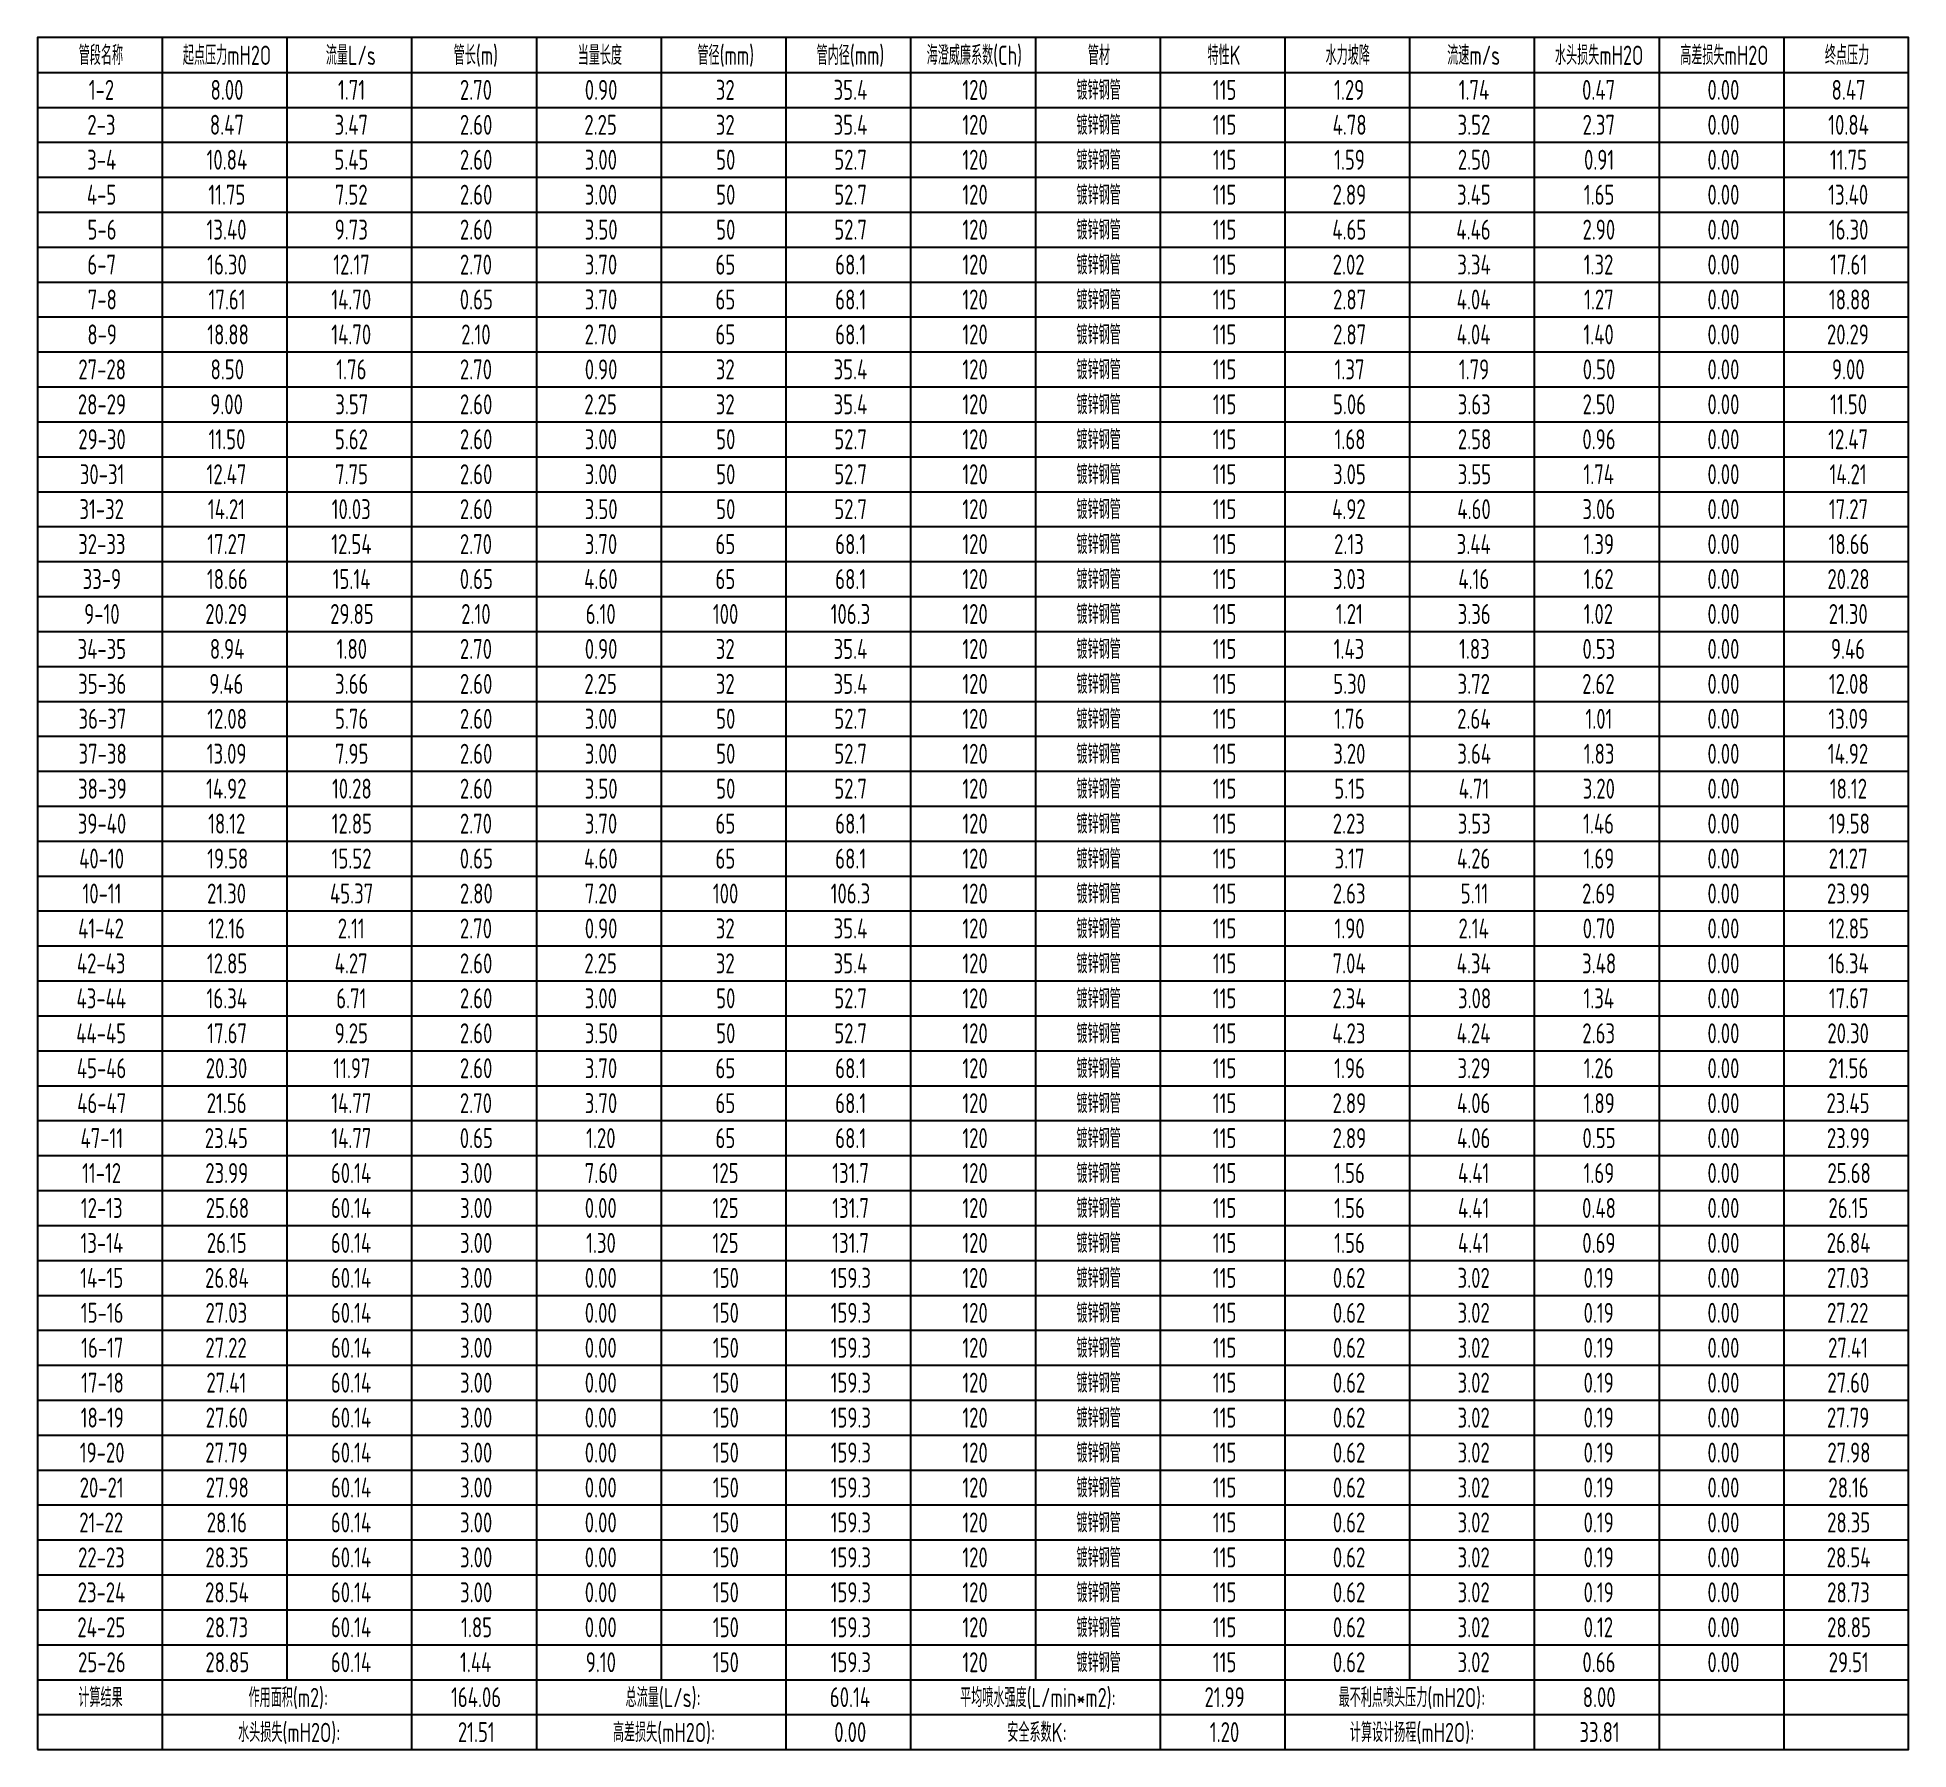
# Model space of a CAD drawing. Header units: millimetres. Extents: x 1622973 to 1895519, y 1781123 to 1975454.
# Drawn here: x 1858019 to 1895519, y 1849092 to 1883392 of the extents above; entities that cross this region are included whole.
import ezdxf

# ---------------------------------------------------------------- set-up
doc = ezdxf.new("R2010")
doc.units = ezdxf.units.MM
doc.header["$LTSCALE"] = 1000
doc.layers.add('TWT_TAB', color=7, linetype='CONTINUOUS')
doc.styles.add('_TWT_SHEET', font='GBENOR', dxfattribs={"width": 0.8, "height": 4, "bigfont": 'GBCBIG'})

msp = doc.modelspace()

# ---------------------------------------------------------------- texts
at = {"layer": 'TWT_TAB', "style": '_TWT_SHEET', "width": 0.8}
for s, height, p in [('管段名称', 385.8, (1858847, 1882842)), ('起点压力mH2O', 385.8, (1860934, 1882842)), ('流量L/s', 385.8, (1863799, 1882842)), ('管长(m)', 385.8, (1866362, 1882842)), ('当量长度', 385.8, (1868847, 1882842)), ('管径(mm)', 385.8, (1871247, 1882842)), ('管内径(mm)', 385.8, (1873634, 1882842)), ('海澄威廉系数(Ch)', 385.8, (1875840, 1882842)), ('管材', 385.8, (1879070, 1882842)), ('特性K', 385.8, (1881469, 1882842)), ('水力坡降', 385.8, (1883835, 1882842)), ('流速m/s', 385.8, (1886273, 1882842)), ('水头损失mH2O', 385.8, (1888433, 1882842)), ('高差损失mH2O', 385.8, (1890943, 1882842)), ('终点压力', 385.8, (1893842, 1882842)), ('1-2', 400, (1859048, 1882142)), ('8.00', 400, (1861489, 1882142)), ('1.71', 400, (1864043, 1882142)), ('2.70', 400, (1866486, 1882142)), ('0.90', 400, (1868989, 1882142)), ('32', 400, (1871615, 1882142)), ('35.4', 400, (1873976, 1882142)), ('120', 400, (1876556, 1882142)), ('镀锌钢管', 385.8, (1878842, 1882142)), ('115', 400, (1881577, 1882142)), ('1.29', 400, (1884006, 1882142)), ('1.74', 400, (1886503, 1882142)), ('0.47', 400, (1888976, 1882142)), ('0.00', 400, (1891489, 1882142)), ('8.47', 400, (1893976, 1882142)), ('2-3', 400, (1859020, 1881442)), ('8.47', 400, (1861476, 1881442)), ('3.47', 400, (1863976, 1881442)), ('2.60', 400, (1866486, 1881442)), ('2.25', 400, (1868980, 1881442)), ('32', 400, (1871615, 1881442)), ('35.4', 400, (1873976, 1881442)), ('120', 400, (1876556, 1881442)), ('镀锌钢管', 385.8, (1878842, 1881442)), ('115', 400, (1881577, 1881442)), ('4.78', 400, (1883976, 1881442)), ('3.52', 400, (1886481, 1881442)), ('2.37', 400, (1888986, 1881442)), ('0.00', 400, (1891489, 1881442)), ('10.84', 400, (1893909, 1881442)), ('3-4', 400, (1859016, 1880742)), ('10.84', 400, (1861409, 1880742)), ('5.45', 400, (1863970, 1880742)), ('2.60', 400, (1866486, 1880742)), ('3.00', 400, (1868989, 1880742)), ('50', 400, (1871622, 1880742)), ('52.7', 400, (1873989, 1880742)), ('120', 400, (1876556, 1880742)), ('镀锌钢管', 385.8, (1878842, 1880742)), ('115', 400, (1881577, 1880742)), ('1.59', 400, (1884006, 1880742)), ('2.50', 400, (1886486, 1880742)), ('0.91', 400, (1889015, 1880742)), ('0.00', 400, (1891489, 1880742)), ('11.75', 400, (1893944, 1880742)), ('4-5', 400, (1859010, 1880042)), ('11.75', 400, (1861444, 1880042)), ('7.52', 400, (1863981, 1880042)), ('2.60', 400, (1866486, 1880042)), ('3.00', 400, (1868989, 1880042)), ('50', 400, (1871622, 1880042)), ('52.7', 400, (1873989, 1880042)), ('120', 400, (1876556, 1880042)), ('镀锌钢管', 385.8, (1878842, 1880042)), ('115', 400, (1881577, 1880042)), ('2.89', 400, (1883976, 1880042)), ('3.45', 400, (1886470, 1880042)), ('1.65', 400, (1889010, 1880042)), ('0.00', 400, (1891489, 1880042)), ('13.40', 400, (1893909, 1880042)), ('5-6', 400, (1859023, 1879342)), ('13.40', 400, (1861409, 1879342)), ('9.73', 400, (1863978, 1879342)), ('2.60', 400, (1866486, 1879342)), ('3.50', 400, (1868989, 1879342)), ('50', 400, (1871622, 1879342)), ('52.7', 400, (1873989, 1879342)), ('120', 400, (1876556, 1879342)), ('镀锌钢管', 385.8, (1878842, 1879342)), ('115', 400, (1881577, 1879342)), ('4.65', 400, (1883970, 1879342)), ('4.46', 400, (1886456, 1879342)), ('2.90', 400, (1888985, 1879342)), ('0.00', 400, (1891489, 1879342)), ('16.30', 400, (1893922, 1879342)), ('6-7', 400, (1859021, 1878642)), ('16.30', 400, (1861422, 1878642)), ('12.17', 400, (1863949, 1878642)), ('2.70', 400, (1866486, 1878642)), ('3.70', 400, (1868989, 1878642)), ('65', 400, (1871609, 1878642)), ('68.1', 400, (1874008, 1878642)), ('120', 400, (1876556, 1878642)), ('镀锌钢管', 385.8, (1878842, 1878642)), ('115', 400, (1881577, 1878642)), ('2.02', 400, (1883978, 1878642)), ('3.34', 400, (1886476, 1878642)), ('1.32', 400, (1889008, 1878642)), ('0.00', 400, (1891489, 1878642)), ('17.61', 400, (1893949, 1878642)), ('7-8', 400, (1859029, 1877942)), ('17.61', 400, (1861449, 1877942)), ('14.70', 400, (1863909, 1877942)), ('0.65', 400, (1866484, 1877942)), ('3.70', 400, (1868989, 1877942)), ('65', 400, (1871609, 1877942)), ('68.1', 400, (1874008, 1877942)), ('120', 400, (1876556, 1877942)), ('镀锌钢管', 385.8, (1878842, 1877942)), ('115', 400, (1881577, 1877942)), ('2.87', 400, (1883986, 1877942)), ('4.04', 400, (1886463, 1877942)), ('1.27', 400, (1889016, 1877942)), ('0.00', 400, (1891489, 1877942)), ('18.88', 400, (1893923, 1877942)), ('8-9', 400, (1859020, 1877242)), ('18.88', 400, (1861423, 1877242)), ('14.70', 400, (1863909, 1877242)), ('2.10', 400, (1866512, 1877242)), ('2.70', 400, (1868986, 1877242)), ('65', 400, (1871609, 1877242)), ('68.1', 400, (1874008, 1877242)), ('120', 400, (1876556, 1877242)), ('镀锌钢管', 385.8, (1878842, 1877242)), ('115', 400, (1881577, 1877242)), ('2.87', 400, (1883986, 1877242)), ('4.04', 400, (1886463, 1877242)), ('1.40', 400, (1889002, 1877242)), ('0.00', 400, (1891489, 1877242)), ('20.29', 400, (1893883, 1877242)), ('27-28', 400, (1858839, 1876542)), ('8.50', 400, (1861489, 1876542)), ('1.76', 400, (1864009, 1876542)), ('2.70', 400, (1866486, 1876542)), ('0.90', 400, (1868989, 1876542)), ('32', 400, (1871615, 1876542)), ('35.4', 400, (1873976, 1876542)), ('120', 400, (1876556, 1876542)), ('镀锌钢管', 385.8, (1878842, 1876542)), ('115', 400, (1881577, 1876542)), ('1.37', 400, (1884016, 1876542)), ('1.79', 400, (1886506, 1876542)), ('0.50', 400, (1888989, 1876542)), ('0.00', 400, (1891489, 1876542)), ('9.00', 400, (1893984, 1876542)), ('28-29', 400, (1858830, 1875842)), ('9.00', 400, (1861484, 1875842)), ('3.57', 400, (1863989, 1875842)), ('2.60', 400, (1866486, 1875842)), ('2.25', 400, (1868980, 1875842)), ('32', 400, (1871615, 1875842)), ('35.4', 400, (1873976, 1875842)), ('120', 400, (1876556, 1875842)), ('镀锌钢管', 385.8, (1878842, 1875842)), ('115', 400, (1881577, 1875842)), ('5.06', 400, (1883983, 1875842)), ('3.63', 400, (1886484, 1875842)), ('2.50', 400, (1888986, 1875842)), ('0.00', 400, (1891489, 1875842)), ('11.50', 400, (1893949, 1875842)), ('29-30', 400, (1858839, 1875142)), ('11.50', 400, (1861449, 1875142)), ('5.62', 400, (1863981, 1875142)), ('2.60', 400, (1866486, 1875142)), ('3.00', 400, (1868989, 1875142)), ('50', 400, (1871622, 1875142)), ('52.7', 400, (1873989, 1875142)), ('120', 400, (1876556, 1875142)), ('镀锌钢管', 385.8, (1878842, 1875142)), ('115', 400, (1881577, 1875142)), ('1.68', 400, (1884016, 1875142)), ('2.58', 400, (1886486, 1875142)), ('0.96', 400, (1888982, 1875142)), ('0.00', 400, (1891489, 1875142)), ('12.47', 400, (1893909, 1875142)), ('30-31', 400, (1858869, 1874442)), ('12.47', 400, (1861409, 1874442)), ('7.75', 400, (1863984, 1874442)), ('2.60', 400, (1866486, 1874442)), ('3.00', 400, (1868989, 1874442)), ('50', 400, (1871622, 1874442)), ('52.7', 400, (1873989, 1874442)), ('120', 400, (1876556, 1874442)), ('镀锌钢管', 385.8, (1878842, 1874442)), ('115', 400, (1881577, 1874442)), ('3.05', 400, (1883984, 1874442)), ('3.55', 400, (1886484, 1874442)), ('1.74', 400, (1889003, 1874442)), ('0.00', 400, (1891489, 1874442)), ('14.21', 400, (1893936, 1874442)), ('31-32', 400, (1858861, 1873742)), ('14.21', 400, (1861436, 1873742)), ('10.03', 400, (1863917, 1873742)), ('2.60', 400, (1866486, 1873742)), ('3.50', 400, (1868989, 1873742)), ('50', 400, (1871622, 1873742)), ('52.7', 400, (1873989, 1873742)), ('120', 400, (1876556, 1873742)), ('镀锌钢管', 385.8, (1878842, 1873742)), ('115', 400, (1881577, 1873742)), ('4.92', 400, (1883967, 1873742)), ('4.60', 400, (1886476, 1873742)), ('3.06', 400, (1888983, 1873742)), ('0.00', 400, (1891489, 1873742)), ('17.27', 400, (1893923, 1873742)), ('32-33', 400, (1858837, 1873042)), ('17.27', 400, (1861423, 1873042)), ('12.54', 400, (1863909, 1873042)), ('2.70', 400, (1866486, 1873042)), ('3.70', 400, (1868989, 1873042)), ('65', 400, (1871609, 1873042)), ('68.1', 400, (1874008, 1873042)), ('120', 400, (1876556, 1873042)), ('镀锌钢管', 385.8, (1878842, 1873042)), ('115', 400, (1881577, 1873042)), ('2.13', 400, (1884007, 1873042)), ('3.44', 400, (1886463, 1873042)), ('1.39', 400, (1889006, 1873042)), ('0.00', 400, (1891489, 1873042)), ('18.66', 400, (1893916, 1873042)), ('镀锌钢管', 385.8, (1878842, 1872342)), ('33-9', 400, (1858926, 1872342)), ('18.66', 400, (1861416, 1872342)), ('15.14', 400, (1863936, 1872342)), ('0.65', 400, (1866484, 1872342)), ('4.60', 400, (1868976, 1872342)), ('65', 400, (1871609, 1872342)), ('68.1', 400, (1874008, 1872342)), ('120', 400, (1876556, 1872342)), ('115', 400, (1881577, 1872342)), ('3.03', 400, (1883984, 1872342)), ('4.16', 400, (1886496, 1872342)), ('1.62', 400, (1889008, 1872342)), ('0.00', 400, (1891489, 1872342)), ('20.28', 400, (1893893, 1872342)), ('9-10', 400, (1858957, 1871642)), ('20.29', 400, (1861383, 1871642)), ('29.85', 400, (1863887, 1871642)), ('2.10', 400, (1866512, 1871642)), ('6.10', 400, (1869008, 1871642)), ('100', 400, (1871556, 1871642)), ('106.3', 400, (1873917, 1871642)), ('120', 400, (1876556, 1871642)), ('镀锌钢管', 385.8, (1878842, 1871642)), ('115', 400, (1881577, 1871642)), ('1.21', 400, (1884043, 1871642)), ('3.36', 400, (1886483, 1871642)), ('1.02', 400, (1889008, 1871642)), ('0.00', 400, (1891489, 1871642)), ('21.30', 400, (1893919, 1871642)), ('34-35', 400, (1858824, 1870942)), ('8.94', 400, (1861475, 1870942)), ('1.80', 400, (1864016, 1870942)), ('2.70', 400, (1866486, 1870942)), ('0.90', 400, (1868989, 1870942)), ('32', 400, (1871615, 1870942)), ('35.4', 400, (1873976, 1870942)), ('120', 400, (1876556, 1870942)), ('镀锌钢管', 385.8, (1878842, 1870942)), ('115', 400, (1881577, 1870942)), ('1.43', 400, (1883997, 1870942)), ('1.83', 400, (1886510, 1870942)), ('0.53', 400, (1888984, 1870942)), ('0.00', 400, (1891489, 1870942)), ('9.46', 400, (1893964, 1870942)), ('35-36', 400, (1858836, 1870242)), ('9.46', 400, (1861464, 1870242)), ('3.66', 400, (1863983, 1870242)), ('2.60', 400, (1866486, 1870242)), ('2.25', 400, (1868980, 1870242)), ('32', 400, (1871615, 1870242)), ('35.4', 400, (1873976, 1870242)), ('120', 400, (1876556, 1870242)), ('镀锌钢管', 385.8, (1878842, 1870242)), ('115', 400, (1881577, 1870242)), ('5.30', 400, (1883989, 1870242)), ('3.72', 400, (1886481, 1870242)), ('2.62', 400, (1888978, 1870242)), ('0.00', 400, (1891489, 1870242)), ('12.08', 400, (1893923, 1870242)), ('36-37', 400, (1858843, 1869542)), ('12.08', 400, (1861423, 1869542)), ('5.76', 400, (1863983, 1869542)), ('2.60', 400, (1866486, 1869542)), ('3.00', 400, (1868989, 1869542)), ('50', 400, (1871622, 1869542)), ('52.7', 400, (1873989, 1869542)), ('120', 400, (1876556, 1869542)), ('镀锌钢管', 385.8, (1878842, 1869542)), ('115', 400, (1881577, 1869542)), ('1.76', 400, (1884009, 1869542)), ('2.64', 400, (1886473, 1869542)), ('1.01', 400, (1889043, 1869542)), ('0.00', 400, (1891489, 1869542)), ('13.09', 400, (1893913, 1869542)), ('37-38', 400, (1858843, 1868842)), ('13.09', 400, (1861413, 1868842)), ('7.95', 400, (1863983, 1868842)), ('2.60', 400, (1866486, 1868842)), ('3.00', 400, (1868989, 1868842)), ('50', 400, (1871622, 1868842)), ('52.7', 400, (1873989, 1868842)), ('120', 400, (1876556, 1868842)), ('镀锌钢管', 385.8, (1878842, 1868842)), ('115', 400, (1881577, 1868842)), ('3.20', 400, (1883989, 1868842)), ('3.64', 400, (1886476, 1868842)), ('1.83', 400, (1889010, 1868842)), ('0.00', 400, (1891489, 1868842)), ('14.92', 400, (1893901, 1868842)), ('38-39', 400, (1858833, 1868142)), ('14.92', 400, (1861401, 1868142)), ('10.28', 400, (1863923, 1868142)), ('2.60', 400, (1866486, 1868142)), ('3.50', 400, (1868989, 1868142)), ('50', 400, (1871622, 1868142)), ('52.7', 400, (1873989, 1868142)), ('120', 400, (1876556, 1868142)), ('镀锌钢管', 385.8, (1878842, 1868142)), ('115', 400, (1881577, 1868142)), ('5.15', 400, (1884010, 1868142)), ('4.71', 400, (1886503, 1868142)), ('3.20', 400, (1888989, 1868142)), ('0.00', 400, (1891489, 1868142)), ('18.12', 400, (1893941, 1868142)), ('39-40', 400, (1858829, 1867442)), ('18.12', 400, (1861441, 1867442)), ('12.85', 400, (1863917, 1867442)), ('2.70', 400, (1866486, 1867442)), ('3.70', 400, (1868989, 1867442)), ('65', 400, (1871609, 1867442)), ('68.1', 400, (1874008, 1867442)), ('120', 400, (1876556, 1867442)), ('镀锌钢管', 385.8, (1878842, 1867442)), ('115', 400, (1881577, 1867442)), ('2.23', 400, (1883980, 1867442)), ('3.53', 400, (1886484, 1867442)), ('1.46', 400, (1888996, 1867442)), ('0.00', 400, (1891489, 1867442)), ('19.58', 400, (1893922, 1867442)), ('40-10', 400, (1858856, 1866742)), ('19.58', 400, (1861422, 1866742)), ('15.52', 400, (1863915, 1866742)), ('0.65', 400, (1866484, 1866742)), ('4.60', 400, (1868976, 1866742)), ('65', 400, (1871609, 1866742)), ('68.1', 400, (1874008, 1866742)), ('120', 400, (1876556, 1866742)), ('镀锌钢管', 385.8, (1878842, 1866742)), ('115', 400, (1881577, 1866742)), ('3.17', 400, (1884016, 1866742)), ('4.26', 400, (1886469, 1866742)), ('1.69', 400, (1889006, 1866742)), ('0.00', 400, (1891489, 1866742)), ('21.27', 400, (1893919, 1866742)), ('10-11', 400, (1858923, 1866042)), ('21.30', 400, (1861419, 1866042)), ('45.37', 400, (1863883, 1866042)), ('2.80', 400, (1866486, 1866042)), ('7.20', 400, (1868989, 1866042)), ('100', 400, (1871556, 1866042)), ('106.3', 400, (1873917, 1866042)), ('120', 400, (1876556, 1866042)), ('镀锌钢管', 385.8, (1878842, 1866042)), ('115', 400, (1881577, 1866042)), ('2.63', 400, (1883980, 1866042)), ('5.11', 400, (1886543, 1866042)), ('2.69', 400, (1888976, 1866042)), ('0.00', 400, (1891489, 1866042)), ('23.99', 400, (1893883, 1866042)), ('41-42', 400, (1858835, 1865342)), ('12.16', 400, (1861443, 1865342)), ('2.11', 400, (1864039, 1865342)), ('2.70', 400, (1866486, 1865342)), ('0.90', 400, (1868989, 1865342)), ('32', 400, (1871615, 1865342)), ('35.4', 400, (1873976, 1865342)), ('120', 400, (1876556, 1865342)), ('镀锌钢管', 385.8, (1878842, 1865342)), ('115', 400, (1881577, 1865342)), ('1.90', 400, (1884015, 1865342)), ('2.14', 400, (1886499, 1865342)), ('0.70', 400, (1888989, 1865342)), ('0.00', 400, (1891489, 1865342)), ('12.85', 400, (1893917, 1865342)), ('42-43', 400, (1858810, 1864642)), ('12.85', 400, (1861417, 1864642)), ('4.27', 400, (1863976, 1864642)), ('2.60', 400, (1866486, 1864642)), ('2.25', 400, (1868980, 1864642)), ('32', 400, (1871615, 1864642)), ('35.4', 400, (1873976, 1864642)), ('120', 400, (1876556, 1864642)), ('镀锌钢管', 385.8, (1878842, 1864642)), ('115', 400, (1881577, 1864642)), ('7.04', 400, (1883976, 1864642)), ('4.34', 400, (1886463, 1864642)), ('3.48', 400, (1888976, 1864642)), ('0.00', 400, (1891489, 1864642)), ('16.34', 400, (1893909, 1864642)), ('43-44', 400, (1858803, 1863942)), ('16.34', 400, (1861409, 1863942)), ('6.71', 400, (1864008, 1863942)), ('2.60', 400, (1866486, 1863942)), ('3.00', 400, (1868989, 1863942)), ('50', 400, (1871622, 1863942)), ('52.7', 400, (1873989, 1863942)), ('120', 400, (1876556, 1863942)), ('镀锌钢管', 385.8, (1878842, 1863942)), ('115', 400, (1881577, 1863942)), ('2.34', 400, (1883973, 1863942)), ('3.08', 400, (1886489, 1863942)), ('1.34', 400, (1889003, 1863942)), ('0.00', 400, (1891489, 1863942)), ('17.67', 400, (1893923, 1863942)), ('44-45', 400, (1858797, 1863242)), ('17.67', 400, (1861423, 1863242)), ('9.25', 400, (1863978, 1863242)), ('2.60', 400, (1866486, 1863242)), ('3.50', 400, (1868989, 1863242)), ('50', 400, (1871622, 1863242)), ('52.7', 400, (1873989, 1863242)), ('120', 400, (1876556, 1863242)), ('镀锌钢管', 385.8, (1878842, 1863242)), ('115', 400, (1881577, 1863242)), ('4.23', 400, (1883970, 1863242)), ('4.24', 400, (1886463, 1863242)), ('2.63', 400, (1888980, 1863242)), ('0.00', 400, (1891489, 1863242)), ('20.30', 400, (1893892, 1863242)), ('45-46', 400, (1858809, 1862542)), ('20.30', 400, (1861392, 1862542)), ('11.97', 400, (1863949, 1862542)), ('2.60', 400, (1866486, 1862542)), ('3.70', 400, (1868989, 1862542)), ('65', 400, (1871609, 1862542)), ('68.1', 400, (1874008, 1862542)), ('120', 400, (1876556, 1862542)), ('镀锌钢管', 385.8, (1878842, 1862542)), ('115', 400, (1881577, 1862542)), ('1.96', 400, (1884009, 1862542)), ('3.29', 400, (1886480, 1862542)), ('1.26', 400, (1889009, 1862542)), ('0.00', 400, (1891489, 1862542)), ('21.56', 400, (1893913, 1862542)), ('镀锌钢管', 385.8, (1878842, 1861842)), ('46-47', 400, (1858816, 1861842)), ('21.56', 400, (1861413, 1861842)), ('14.77', 400, (1863909, 1861842)), ('2.70', 400, (1866486, 1861842)), ('3.70', 400, (1868989, 1861842)), ('65', 400, (1871609, 1861842)), ('68.1', 400, (1874008, 1861842)), ('120', 400, (1876556, 1861842)), ('115', 400, (1881577, 1861842)), ('2.89', 400, (1883976, 1861842)), ('4.06', 400, (1886469, 1861842)), ('1.89', 400, (1889006, 1861842)), ('0.00', 400, (1891489, 1861842)), ('23.45', 400, (1893874, 1861842)), ('47-11', 400, (1858883, 1861142)), ('23.45', 400, (1861374, 1861142)), ('14.77', 400, (1863909, 1861142)), ('0.65', 400, (1866484, 1861142)), ('1.20', 400, (1869016, 1861142)), ('65', 400, (1871609, 1861142)), ('68.1', 400, (1874008, 1861142)), ('120', 400, (1876556, 1861142)), ('镀锌钢管', 385.8, (1878842, 1861142)), ('115', 400, (1881577, 1861142)), ('2.89', 400, (1883976, 1861142)), ('4.06', 400, (1886469, 1861142)), ('0.55', 400, (1888984, 1861142)), ('0.00', 400, (1891489, 1861142)), ('23.99', 400, (1893883, 1861142)), ('11-12', 400, (1858915, 1860442)), ('23.99', 400, (1861383, 1860442)), ('60.14', 400, (1863901, 1860442)), ('3.00', 400, (1866489, 1860442)), ('7.60', 400, (1868989, 1860442)), ('125', 400, (1871550, 1860442)), ('131.7', 400, (1873949, 1860442)), ('120', 400, (1876556, 1860442)), ('镀锌钢管', 385.8, (1878842, 1860442)), ('115', 400, (1881577, 1860442)), ('1.56', 400, (1884009, 1860442)), ('4.41', 400, (1886489, 1860442)), ('1.69', 400, (1889006, 1860442)), ('0.00', 400, (1891489, 1860442)), ('25.68', 400, (1893893, 1860442)), ('12-13', 400, (1858890, 1859742)), ('25.68', 400, (1861393, 1859742)), ('60.14', 400, (1863901, 1859742)), ('3.00', 400, (1866489, 1859742)), ('0.00', 400, (1868989, 1859742)), ('125', 400, (1871550, 1859742)), ('131.7', 400, (1873949, 1859742)), ('120', 400, (1876556, 1859742)), ('镀锌钢管', 385.8, (1878842, 1859742)), ('115', 400, (1881577, 1859742)), ('1.56', 400, (1884009, 1859742)), ('4.41', 400, (1886489, 1859742)), ('0.48', 400, (1888976, 1859742)), ('0.00', 400, (1891489, 1859742)), ('26.15', 400, (1893914, 1859742)), ('13-14', 400, (1858883, 1859042)), ('26.15', 400, (1861414, 1859042)), ('60.14', 400, (1863901, 1859042)), ('3.00', 400, (1866489, 1859042)), ('1.30', 400, (1869016, 1859042)), ('125', 400, (1871550, 1859042)), ('131.7', 400, (1873949, 1859042)), ('120', 400, (1876556, 1859042)), ('镀锌钢管', 385.8, (1878842, 1859042)), ('115', 400, (1881577, 1859042)), ('1.56', 400, (1884009, 1859042)), ('4.41', 400, (1886489, 1859042)), ('0.69', 400, (1888980, 1859042)), ('0.00', 400, (1891489, 1859042)), ('26.84', 400, (1893879, 1859042)), ('14-15', 400, (1858877, 1858342)), ('26.84', 400, (1861379, 1858342)), ('60.14', 400, (1863901, 1858342)), ('3.00', 400, (1866489, 1858342)), ('0.00', 400, (1868989, 1858342)), ('150', 400, (1871556, 1858342)), ('159.3', 400, (1873917, 1858342)), ('120', 400, (1876556, 1858342)), ('镀锌钢管', 385.8, (1878842, 1858342)), ('115', 400, (1881577, 1858342)), ('0.62', 400, (1883981, 1858342)), ('3.02', 400, (1886481, 1858342)), ('0.19', 400, (1889006, 1858342)), ('0.00', 400, (1891489, 1858342)), ('27.03', 400, (1893887, 1858342)), ('15-16', 400, (1858889, 1857642)), ('27.03', 400, (1861387, 1857642)), ('60.14', 400, (1863901, 1857642)), ('3.00', 400, (1866489, 1857642)), ('0.00', 400, (1868989, 1857642)), ('150', 400, (1871556, 1857642)), ('159.3', 400, (1873917, 1857642)), ('120', 400, (1876556, 1857642)), ('镀锌钢管', 385.8, (1878842, 1857642)), ('115', 400, (1881577, 1857642)), ('0.62', 400, (1883981, 1857642)), ('3.02', 400, (1886481, 1857642)), ('0.19', 400, (1889006, 1857642)), ('0.00', 400, (1891489, 1857642)), ('27.22', 400, (1893885, 1857642)), ('16-17', 400, (1858896, 1856942)), ('27.22', 400, (1861385, 1856942)), ('60.14', 400, (1863901, 1856942)), ('3.00', 400, (1866489, 1856942)), ('0.00', 400, (1868989, 1856942)), ('150', 400, (1871556, 1856942)), ('159.3', 400, (1873917, 1856942)), ('120', 400, (1876556, 1856942)), ('镀锌钢管', 385.8, (1878842, 1856942)), ('115', 400, (1881577, 1856942)), ('0.62', 400, (1883981, 1856942)), ('3.02', 400, (1886481, 1856942)), ('0.19', 400, (1889006, 1856942)), ('0.00', 400, (1891489, 1856942)), ('27.41', 400, (1893906, 1856942)), ('17-18', 400, (1858896, 1856242)), ('27.41', 400, (1861406, 1856242)), ('60.14', 400, (1863901, 1856242)), ('3.00', 400, (1866489, 1856242)), ('0.00', 400, (1868989, 1856242)), ('150', 400, (1871556, 1856242)), ('159.3', 400, (1873917, 1856242)), ('120', 400, (1876556, 1856242)), ('镀锌钢管', 385.8, (1878842, 1856242)), ('115', 400, (1881577, 1856242)), ('0.62', 400, (1883981, 1856242)), ('3.02', 400, (1886481, 1856242)), ('0.19', 400, (1889006, 1856242)), ('0.00', 400, (1891489, 1856242)), ('27.60', 400, (1893892, 1856242)), ('18-19', 400, (1858886, 1855542)), ('27.60', 400, (1861392, 1855542)), ('60.14', 400, (1863901, 1855542)), ('3.00', 400, (1866489, 1855542)), ('0.00', 400, (1868989, 1855542)), ('150', 400, (1871556, 1855542)), ('159.3', 400, (1873917, 1855542)), ('120', 400, (1876556, 1855542)), ('镀锌钢管', 385.8, (1878842, 1855542)), ('115', 400, (1881577, 1855542)), ('0.62', 400, (1883981, 1855542)), ('3.02', 400, (1886481, 1855542)), ('0.19', 400, (1889006, 1855542)), ('0.00', 400, (1891489, 1855542)), ('27.79', 400, (1893883, 1855542)), ('19-20', 400, (1858869, 1854842)), ('27.79', 400, (1861383, 1854842)), ('60.14', 400, (1863901, 1854842)), ('3.00', 400, (1866489, 1854842)), ('0.00', 400, (1868989, 1854842)), ('150', 400, (1871556, 1854842)), ('159.3', 400, (1873917, 1854842)), ('120', 400, (1876556, 1854842)), ('镀锌钢管', 385.8, (1878842, 1854842)), ('115', 400, (1881577, 1854842)), ('0.62', 400, (1883981, 1854842)), ('3.02', 400, (1886481, 1854842)), ('0.19', 400, (1889006, 1854842)), ('0.00', 400, (1891489, 1854842)), ('27.98', 400, (1893892, 1854842)), ('20-21', 400, (1858866, 1854142)), ('27.98', 400, (1861392, 1854142)), ('60.14', 400, (1863901, 1854142)), ('3.00', 400, (1866489, 1854142)), ('0.00', 400, (1868989, 1854142)), ('150', 400, (1871556, 1854142)), ('159.3', 400, (1873917, 1854142)), ('120', 400, (1876556, 1854142)), ('镀锌钢管', 385.8, (1878842, 1854142)), ('115', 400, (1881577, 1854142)), ('0.62', 400, (1883981, 1854142)), ('3.02', 400, (1886481, 1854142)), ('0.19', 400, (1889006, 1854142)), ('0.00', 400, (1891489, 1854142)), ('28.16', 400, (1893913, 1854142)), ('21-22', 400, (1858858, 1853442)), ('28.16', 400, (1861413, 1853442)), ('60.14', 400, (1863901, 1853442)), ('3.00', 400, (1866489, 1853442)), ('0.00', 400, (1868989, 1853442)), ('150', 400, (1871556, 1853442)), ('159.3', 400, (1873917, 1853442)), ('120', 400, (1876556, 1853442)), ('镀锌钢管', 385.8, (1878842, 1853442)), ('115', 400, (1881577, 1853442)), ('0.62', 400, (1883981, 1853442)), ('3.02', 400, (1886481, 1853442)), ('0.19', 400, (1889006, 1853442)), ('0.00', 400, (1891489, 1853442)), ('28.35', 400, (1893887, 1853442)), ('22-23', 400, (1858834, 1852742)), ('28.35', 400, (1861387, 1852742)), ('60.14', 400, (1863901, 1852742)), ('3.00', 400, (1866489, 1852742)), ('0.00', 400, (1868989, 1852742)), ('150', 400, (1871556, 1852742)), ('159.3', 400, (1873917, 1852742)), ('120', 400, (1876556, 1852742)), ('镀锌钢管', 385.8, (1878842, 1852742)), ('115', 400, (1881577, 1852742)), ('0.62', 400, (1883981, 1852742)), ('3.02', 400, (1886481, 1852742)), ('0.19', 400, (1889006, 1852742)), ('0.00', 400, (1891489, 1852742)), ('28.54', 400, (1893879, 1852742)), ('23-24', 400, (1858826, 1852042)), ('28.54', 400, (1861379, 1852042)), ('60.14', 400, (1863901, 1852042)), ('3.00', 400, (1866489, 1852042)), ('0.00', 400, (1868989, 1852042)), ('150', 400, (1871556, 1852042)), ('159.3', 400, (1873917, 1852042)), ('120', 400, (1876556, 1852042)), ('镀锌钢管', 385.8, (1878842, 1852042)), ('115', 400, (1881577, 1852042)), ('0.62', 400, (1883981, 1852042)), ('3.02', 400, (1886481, 1852042)), ('0.19', 400, (1889006, 1852042)), ('0.00', 400, (1891489, 1852042)), ('28.73', 400, (1893887, 1852042)), ('镀锌钢管', 385.8, (1878842, 1851342)), ('24-25', 400, (1858820, 1851342)), ('28.73', 400, (1861387, 1851342)), ('60.14', 400, (1863901, 1851342)), ('1.85', 400, (1866510, 1851342)), ('0.00', 400, (1868989, 1851342)), ('150', 400, (1871556, 1851342)), ('159.3', 400, (1873917, 1851342)), ('120', 400, (1876556, 1851342)), ('115', 400, (1881577, 1851342)), ('0.62', 400, (1883981, 1851342)), ('3.02', 400, (1886481, 1851342)), ('0.12', 400, (1889008, 1851342)), ('0.00', 400, (1891489, 1851342)), ('28.85', 400, (1893887, 1851342)), ('25-26', 400, (1858833, 1850642)), ('28.85', 400, (1861387, 1850642)), ('60.14', 400, (1863901, 1850642)), ('1.44', 400, (1866489, 1850642)), ('9.10', 400, (1869010, 1850642)), ('150', 400, (1871556, 1850642)), ('159.3', 400, (1873917, 1850642)), ('120', 400, (1876556, 1850642)), ('镀锌钢管', 385.8, (1878842, 1850642)), ('115', 400, (1881577, 1850642)), ('0.62', 400, (1883981, 1850642)), ('3.02', 400, (1886481, 1850642)), ('0.66', 400, (1888983, 1850642)), ('0.00', 400, (1891489, 1850642)), ('29.51', 400, (1893919, 1850642)), ('计算结果', 385.8, (1858839, 1849942)), ('作用面积(m2):', 385.8, (1862250, 1849942)), ('164.06', 400, (1866309, 1849942)), ('总流量(L/s):', 385.8, (1869807, 1849942)), ('60.14', 400, (1873901, 1849942)), ('平均喷水强度(L/min*m2):', 385.82, (1876511, 1849942)), ('21.99', 400, (1881409, 1849942)), ('最不利点喷头压力(mH2O):', 385.82, (1884097, 1849942)), ('8.00', 400, (1888989, 1849942)), ('水头损失(mH2O):', 385.82, (1862041, 1849242)), ('21.51', 400, (1866446, 1849242)), ('高差损失(mH2O):', 385.82, (1869552, 1849242)), ('0.00', 400, (1873989, 1849242)), ('安全系数K:', 385.8, (1877457, 1849242)), ('1.20', 400, (1881516, 1849242)), ('计算设计扬程(mH2O):', 385.82, (1884322, 1849242)), ('33.81', 400, (1888923, 1849242))]:
    msp.add_text(s, height=height, dxfattribs=at).set_placement(p)

# ---------------------------------------------------------------- linework, layer by layer
at = {"layer": 'TWT_TAB'}
msp.add_lwpolyline([(1858019, 1849092), (1895519, 1849092), (1895519, 1883392), (1858019, 1883392)], close=True, dxfattribs=at)
for points in [[(1860519, 1883392), (1860519, 1849092)], [(1863019, 1883392), (1863019, 1850492)], [(1865519, 1883392), (1865519, 1849092)], [(1868019, 1883392), (1868019, 1849092)], [(1870519, 1883392), (1870519, 1850492)], [(1873019, 1883392), (1873019, 1849092)], [(1875519, 1883392), (1875519, 1849092)], [(1878019, 1883392), (1878019, 1850492)], [(1880519, 1883392), (1880519, 1849092)], [(1883019, 1883392), (1883019, 1849092)], [(1885519, 1883392), (1885519, 1850492)], [(1888019, 1883392), (1888019, 1849092)], [(1890519, 1883392), (1890519, 1849092)], [(1893019, 1883392), (1893019, 1849092)], [(1858019, 1882692), (1895519, 1882692)], [(1858019, 1881992), (1895519, 1881992)], [(1858019, 1881292), (1895519, 1881292)], [(1858019, 1880592), (1895519, 1880592)], [(1858019, 1879892), (1895519, 1879892)], [(1858019, 1879192), (1895519, 1879192)], [(1858019, 1878492), (1895519, 1878492)], [(1858019, 1877792), (1895519, 1877792)], [(1858019, 1877092), (1895519, 1877092)], [(1858019, 1876392), (1895519, 1876392)], [(1858019, 1875692), (1895519, 1875692)], [(1858019, 1874992), (1895519, 1874992)], [(1858019, 1874292), (1895519, 1874292)], [(1858019, 1873592), (1895519, 1873592)], [(1858019, 1872892), (1895519, 1872892)], [(1858019, 1872192), (1895519, 1872192)], [(1858019, 1871492), (1895519, 1871492)], [(1858019, 1870792), (1895519, 1870792)], [(1858019, 1870092), (1895519, 1870092)], [(1858019, 1869392), (1895519, 1869392)], [(1858019, 1868692), (1895519, 1868692)], [(1858019, 1867992), (1895519, 1867992)], [(1858019, 1867292), (1895519, 1867292)], [(1858019, 1866592), (1895519, 1866592)], [(1858019, 1865892), (1895519, 1865892)], [(1858019, 1865192), (1895519, 1865192)], [(1858019, 1864492), (1895519, 1864492)], [(1858019, 1863792), (1895519, 1863792)], [(1858019, 1863092), (1895519, 1863092)], [(1858019, 1862392), (1895519, 1862392)], [(1858019, 1861692), (1895519, 1861692)], [(1858019, 1860992), (1895519, 1860992)], [(1858019, 1860292), (1895519, 1860292)], [(1858019, 1859592), (1895519, 1859592)], [(1858019, 1858892), (1895519, 1858892)], [(1858019, 1858192), (1895519, 1858192)], [(1858019, 1857492), (1895519, 1857492)], [(1858019, 1856792), (1895519, 1856792)], [(1858019, 1856092), (1895519, 1856092)], [(1858019, 1855392), (1895519, 1855392)], [(1858019, 1854692), (1895519, 1854692)], [(1858019, 1853992), (1895519, 1853992)], [(1858019, 1853292), (1895519, 1853292)], [(1858019, 1852592), (1895519, 1852592)], [(1858019, 1851892), (1895519, 1851892)], [(1858019, 1851192), (1895519, 1851192)], [(1858019, 1850492), (1895519, 1850492)], [(1858019, 1849792), (1895519, 1849792)]]:
    msp.add_lwpolyline(points, dxfattribs=at)

msp.set_redraw_order([(e.dxf.handle, doc.entitydb.next_handle()) for e in msp.query("TEXT MTEXT ATTDEF DIMENSION ARC_DIMENSION")])  # texts and dimensions are drawn at this point

doc.saveas('drawing.dxf')
